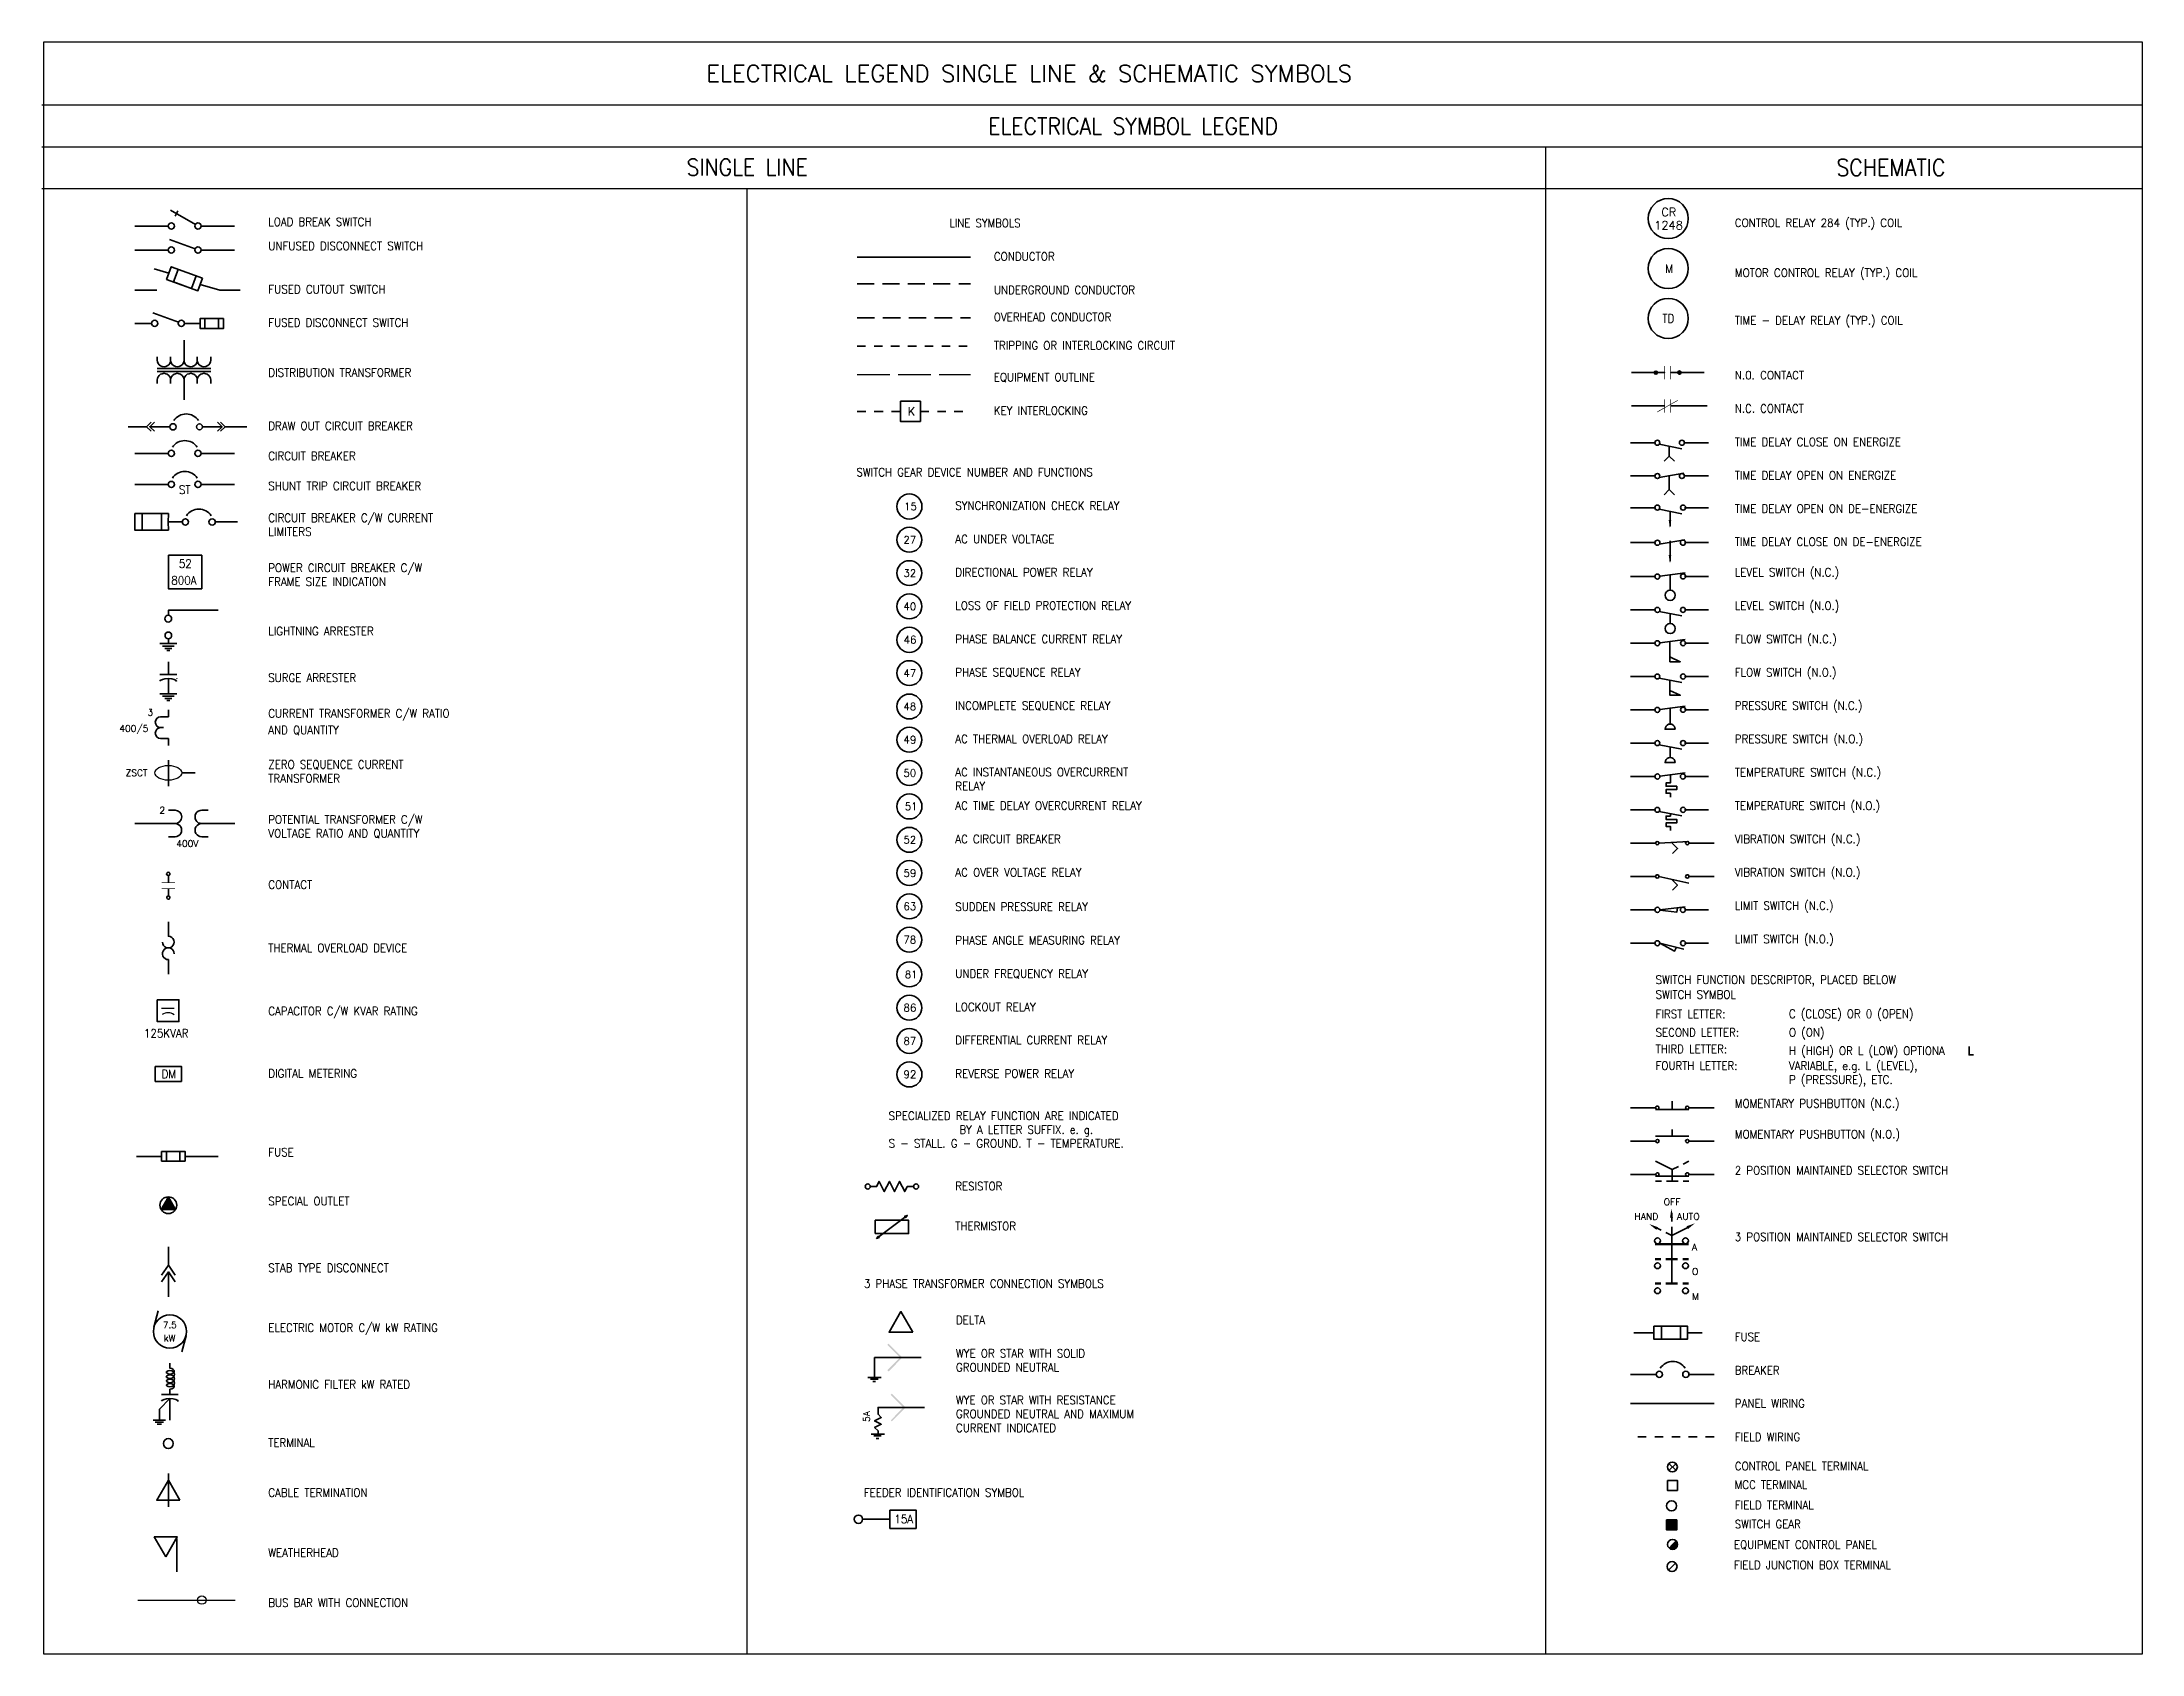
# Model space of a CAD drawing. Header units: inches. Extents: x 4.4 to 29.2, y 3.7 to 22.7.
import ezdxf

# ---------------------------------------------------------------- set-up
doc = ezdxf.new("R2010")
doc.units = ezdxf.units.IN
doc.header["$MEASUREMENT"] = 0
doc.linetypes.add('PDF_IMPORT', pattern=[1, 0.8, -0.2])
doc.layers.add('www.linecad.com', color=7, linetype='Continuous')
doc.styles.get("Standard").update_dxf_attribs({"font": 'romans.shx'})
doc.styles.add('www.linecad.com', font='romans.shx')

msp = doc.modelspace()

# ---------------------------------------------------------------- texts
at = {"layer": 'www.linecad.com', "insert": (12.27, 22.466), "char_height": 0.19727, "width": 9.41635, "attachment_point": 1}
msp.add_mtext('ELECTRICAL LEGEND SINGLE LINE & SCHEMATIC SYMBOLS', dxfattribs=at)
at = {"layer": 'www.linecad.com', "attachment_point": 7, "style": 'www.linecad.com'}
for s, insert, char_height in [('{\\W0.899285;ELECTRICAL SYMBOL LEGEND}', (15.599, 21.646), 0.19727), ('{\\W0.898079;SINGLE LINE}', (12.039, 21.162), 0.19667), ('{\\W0.896870;SCHEMATIC}', (25.614, 21.159), 0.19804), ('{\\W0.900526;LOAD BREAK SWITCH}', (7.099, 20.566), 0.09834), ('{\\W0.890719;LINE SYMBOLS}', (15.141, 20.552), 0.09832), ('1248', (23.463, 20.526), 0.0983), ('CR', (23.546, 20.682), 0.0983), ('{\\W0.908056;CONTROL RELAY 284 (TYP.) COIL}', (24.414, 20.522), 0.09791), ('{\\W0.901145;UNFUSED DISCONNECT SWITCH}', (7.099, 20.281), 0.09887), ('{\\W0.906422;CONDUCTOR}', (15.666, 20.157), 0.09834), ('{\\W0.891669;M}', (23.594, 20.014), 0.09834), ('{\\W0.904076;FUSED CUTOUT SWITCH}', (7.099, 19.769), 0.09873), ('{\\W0.900740;UNDERGROUND CONDUCTOR}', (15.666, 19.762), 0.09861), ('{\\W0.909674;MOTOR CONTROL RELAY (TYP.) COIL}', (24.414, 19.932), 0.09805), ('{\\W0.898339;FUSED DISCONNECT SWITCH}', (7.099, 19.375), 0.09879), ('{\\W0.899954;OVERHEAD CONDUCTOR}', (15.665, 19.441), 0.09889), ('{\\W0.886933;TD}', (23.559, 19.424), 0.10001), ('{\\W0.899661;TIME - DELAY RELAY (TYP.) COIL}', (24.414, 19.369), 0.09887), ('{\\W0.898057;TRIPPING OR INTERLOCKING CIRCUIT}', (15.666, 19.106), 0.09855), ('{\\W0.904746;DISTRIBUTION TRANSFORMER}', (7.099, 18.786), 0.09834), ('{\\W0.925913;N.0. CONTACT}', (24.414, 18.756), 0.09636), ('{\\W0.897644;EQUIPMENT OUTLINE}', (15.666, 18.722), 0.09838), ('K', (14.648, 18.327), 0.1), ('{\\W0.901766;KEY INTERLOCKING}', (15.666, 18.337), 0.09832), ('{\\W0.887848;N.C. CONTACT}', (24.414, 18.361), 0.09953), ('{\\W0.902510;DRAW OUT CIRCUIT BREAKER}', (7.099, 18.156), 0.09834), ('{\\W0.894832;CIRCUIT BREAKER}', (7.099, 17.801), 0.09855), ('{\\W0.899845;TIME DELAY CLOSE ON ENERGIZE}', (24.414, 17.966), 0.09858), ('{\\W0.897864;SWITCH GEAR DEVICE NUMBER AND FUNCTIONS}', (14.044, 17.609), 0.09834), ('{\\W0.901760;TIME DELAY OPEN ON ENERGIZE}', (24.414, 17.572), 0.09845), ('{\\W0.902341;ST}', (6.044, 17.402), 0.09834), ('{\\W0.906324;SHUNT TRIP CIRCUIT BREAKER}', (7.099, 17.447), 0.09832), ('{\\W0.894708;CIRCUIT BREAKER C/W CURRENT}', (7.099, 17.037), 0.09873), ('15', (14.606, 17.209), 0.0883), ('{\\W0.899875;SYNCHRONIZATION CHECK RELAY}', (15.211, 17.214), 0.09834), ('{\\W0.900841;TIME DELAY OPEN ON DE-ENERGIZE}', (24.414, 17.179), 0.09847), ('{\\W0.913334;LIMITERS}', (7.099, 16.906), 0.09834), ('27', (14.598, 16.816), 0.0883), ('{\\W0.902415;AC UNDER VOLTAGE}', (15.211, 16.819), 0.09854), ('{\\W0.899804;TIME DELAY CLOSE ON DE-ENERGIZE}', (24.414, 16.787), 0.09832), ('{\\W0.902341;52}', (6.044, 16.529), 0.09834), ('{\\W0.907903;800A}', (5.954, 16.332), 0.09834), ('{\\W0.900260;POWER CIRCUIT BREAKER C/W}', (7.099, 16.447), 0.09835), ('{\\W0.903471;FRAME SIZE INDICATION}', (7.099, 16.316), 0.09832), ('32', (14.598, 16.422), 0.0883), ('{\\W0.905299;DIRECTIONAL POWER RELAY}', (15.211, 16.427), 0.09834), ('{\\W0.895299;LEVEL SWITCH (N.C.)}', (24.414, 16.394), 0.09914), ('40', (14.598, 16.029), 0.0883), ('{\\W0.900447;LOSS OF FIELD PROTECTION RELAY}', (15.211, 16.034), 0.09832), ('{\\W0.90053;LEVEL SWITCH (N.O.)}', (24.414, 15.999), 0.09834), ('{\\W0.900181;LIGHTNING ARRESTER}', (7.099, 15.732), 0.09834), ('46', (14.599, 15.634), 0.09), ('{\\W0.900116;PHASE BALANCE CURRENT RELAY}', (15.211, 15.639), 0.09834), ('{\\W0.913149;FLOW SWITCH (N.C.)}', (24.414, 15.606), 0.0976), ('{\\W0.899647;SURGE ARRESTER}', (7.099, 15.181), 0.09834), ('47', (14.598, 15.241), 0.0883), ('{\\W0.900699;PHASE SEQUENCE RELAY}', (15.211, 15.237), 0.09852), ('{\\W0.90241;FLOW SWITCH (\\W0.90053;N.O.\\W0.90241;)}', (24.414, 15.212), 0.09834), ('{\\W0.90085;CURRENT TRANSFORMER \\W0.89993;C/W RATIO}', (7.099, 14.727), 0.09834), ('48', (14.598, 14.847), 0.0883), ('{\\W0.905462;INCOMPLETE SEQUENCE RELAY}', (15.211, 14.842), 0.0987), ('{\\W0.894319;PRESSURE SWITCH (N.C.)}', (24.414, 14.819), 0.09902), ('400/5', (5.341, 14.566), 0.0784), ('{\\W0.893516;3}', (5.676, 14.782), 0.07832), ('{\\W0.901293;AND QUANTITY}', (7.099, 14.554), 0.0985), ('49', (14.599, 14.454), 0.0883), ('{\\W0.899055;AC THERMAL OVERLOAD RELAY}', (15.211, 14.459), 0.09832), ('{\\W0.90301;PRESSURE SWITCH (\\W0.90053;N.O.\\W0.90301;)}', (24.414, 14.426), 0.09835), ('ZSCT', (5.414, 14.069), 0.0783), ('{\\W0.898988;ZERO SEQUENCE CURRENT}', (7.099, 14.147), 0.09871), ('50', (14.598, 14.061), 0.0883), ('{\\W0.900367;AC INSTANTANEOUS OVERCURRENT}', (15.211, 14.066), 0.09834), ('{\\W0.903576;TEMPERATURE SWITCH (N.C.)}', (24.414, 14.031), 0.09906), ('{\\W0.905558;TRANSFORMER}', (7.099, 13.992), 0.09834), ('{\\W0.897051;RELAY}', (15.211, 13.901), 0.09834), ('2', (5.814, 13.626), 0.0783), ('{\\W0.952696;51}', (14.616, 13.666), 0.09001), ('{\\W0.903791;AC TIME DELAY OVERCURRENT RELAY}', (15.211, 13.671), 0.09834), ('{\\W0.90331;TEMPERATURE SWITCH (\\W0.90053;N.O.\\W0.90331;)}', (24.414, 13.637), 0.09835), ('{\\W0.903253;VOLTAGE RATIO AND QUANTITY}', (7.099, 13.334), 0.09866), ('{\\W0.900066;POTENTIAL TRANSFORMER C/W}', (7.099, 13.474), 0.09835), ('{\\W0.91651;VIBRATION SWITCH (N.C.)}', (24.414, 13.244), 0.09734), ('400V', (6.013, 13.232), 0.0783), ('52', (14.598, 13.272), 0.0883), ('{\\W0.898593;AC CIRCUIT BREAKER}', (15.211, 13.276), 0.09853), ('59', (14.599, 12.879), 0.0883), ('{\\W0.903305;AC OVER VOLTAGE RELAY}', (15.211, 12.882), 0.09852), ('{\\W0.90522;VIBRATION SWITCH (\\W0.90053;N.O.\\W0.90522;)}', (24.414, 12.851), 0.09835), ('{\\W0.901499;CONTACT}', (7.099, 12.737), 0.09875), ('63', (14.598, 12.486), 0.0883), ('{\\W0.899509;SUDDEN PRESSURE RELAY}', (15.211, 12.476), 0.09832), ('{\\W0.892457;LIMIT SWITCH (N.C.)}', (24.414, 12.456), 0.0993), ('78', (14.598, 12.092), 0.0883), ('{\\W0.898812;PHASE ANGLE MEASURING RELAY}', (15.211, 12.081), 0.09832), ('{\\W0.89839;LIMIT SWITCH (\\W0.90053;N.O.\\W0.89839;)}', (24.414, 12.062), 0.09836), ('{\\W0.897841;THERMAL OVERLOAD DEVICE}', (7.099, 11.99), 0.09847), ('{\\W0.970956;81}', (14.616, 11.682), 0.08832), ('{\\W0.902518;UNDER FREQUENCY RELAY}', (15.211, 11.677), 0.09837), ('{\\W0.900579;SWITCH FUNCTION DESCRIPTOR, PLACED BELOW}', (23.479, 11.584), 0.09864), ('{\\W0.904325;SWITCH SYMBOL}', (23.479, 11.439), 0.09832), ('{\\W0.900559;CAPACITOR C/W KVAR RATING}', (7.099, 11.211), 0.09832), ('86', (14.599, 11.289), 0.0883), ('{\\W0.896484;LOCKOUT RELAY}', (15.211, 11.292), 0.09888), ('{\\W0.886152;FIRST LETTER:}', (23.479, 11.209), 0.09999), ('{\\W0.882046;C (CLOSE) OR 0 (OPEN)}', (25.054, 11.177), 0.10034), ('{\\W0.905759;125KVAR}', (5.631, 10.982), 0.09834), ('87', (14.598, 10.896), 0.0883), ('{\\W0.901959;DIFFERENTIAL CURRENT RELAY}', (15.211, 10.901), 0.09834), ('{\\W0.900913;SECOND LETTER:}', (23.479, 10.991), 0.09852), ('{\\W0.90467;O (ON)}', (25.054, 10.959), 0.09838), ('{\\W0.902888;THIRD LETTER:}', (23.479, 10.796), 0.09827), ('{\\W0.899903;FOURTH LETTER:}', (23.479, 10.599), 0.09826), ('{\\W0.908030;VARIABLE, e.g. L (LEVEL),}', (25.054, 10.566), 0.09738), ('{\\W0.902223;H (HIGH) OR L (LOW) OPTIONA}', (25.054, 10.742), 0.09851), ('{\\W0.900899;DM}', (5.839, 10.501), 0.09834), ('{\\W0.904888;DIGITAL METERING}', (7.099, 10.507), 0.09832), ('92', (14.598, 10.501), 0.09), ('{\\W0.902381;REVERSE POWER RELAY}', (15.211, 10.506), 0.09832), ('{\\W0.901232;P (PRESSURE), ETC.}', (25.054, 10.401), 0.09901), ('{\\W0.898345;MOMENTARY PUSHBUTTON (N.C.)}', (24.414, 10.119), 0.09886), ('{\\W0.902078;SPECIALIZED RELAY FUNCTION ARE INDICATED}', (14.423, 10.007), 0.09867), ('{\\W0.911663;BY A LETTER SUFFIX. e. g.}', (15.259, 9.812), 0.09665), ('{\\W0.902937;FUSE}', (7.099, 9.577), 0.09834), ('{\\W0.900727;S - STALL. G - GROUND. T - TEMPERATURE.}', (14.423, 9.681), 0.09905), ('{\\W0.90372;MOMENTARY PUSHBUTTON (N.O.)}', (24.414, 9.757), 0.09834), ('{\\W0.898347;2 POSITION MAINTAINED SELECTOR SWITCH}', (24.414, 9.362), 0.09841), ('{\\W0.895530;RESISTOR}', (15.211, 9.176), 0.09832), ('{\\W0.903455;SPECIAL OUTLET}', (7.099, 8.999), 0.09834), ('OFF', (23.574, 8.999), 0.08), ('{\\W0.899352;THERMISTOR}', (15.211, 8.704), 0.09832), ('HAND    AUTO', (23.228, 8.827), 0.07999), ('A', (23.908, 8.466), 0.0783), ('{\\W0.898790;3 POSITION MAINTAINED SELECTOR SWITCH}', (24.414, 8.577), 0.09832), ('{\\W0.902644;STAB TYPE DISCONNECT}', (7.099, 8.211), 0.09868), ('{\\W1.149856;0}', (23.908, 8.177), 0.07832), ('{\\W0.900170;3 PHASE TRANSFORMER CONNECTION SYMBOLS}', (14.131, 8.025), 0.09883), ('M', (23.911, 7.882), 0.0783), ('{\\W0.892532;DELTA}', (15.219, 7.594), 0.09834), ('7.5', (5.856, 7.549), 0.0755), ('{\\W0.969386;kW}', (5.866, 7.391), 0.07999), ('{\\W0.902644;ELECTRIC MOTOR C/W kW RATING}', (7.099, 7.471), 0.09862), ('{\\W0.896369;FUSE}', (24.414, 7.396), 0.09834), ('{\\W0.901988;WYE OR STAR WITH SOLID}', (15.219, 7.201), 0.09834), ('{\\W0.902771;GROUNDED NEUTRAL}', (15.219, 7.036), 0.09832), ('{\\W0.896837;BREAKER}', (24.414, 7.002), 0.09834), ('{\\W0.900841;HARMONIC FILTER kW RATED}', (7.099, 6.834), 0.09834), ('{\\W0.900145;WYE OR STAR WITH RESISTANCE}', (15.219, 6.649), 0.09832), ('{\\W0.905507;PANEL WIRING}', (24.414, 6.609), 0.09834), ('{\\W0.902671;GROUNDED NEUTRAL AND MAXIMUM}', (15.219, 6.486), 0.09834), ('{\\W0.899628;TERMINAL}', (7.099, 6.146), 0.09832), ('{\\W0.898767;CURRENT INDICATED}', (15.219, 6.321), 0.09834), ('{\\W0.903831;FIELD WIRING}', (24.414, 6.214), 0.09834), ('{\\W0.902016;CONTROL PANEL TERMINAL}', (24.414, 5.869), 0.09834), ('{\\W0.890053;MCC TERMINAL}', (24.413, 5.649), 0.09887), ('{\\W0.903261;CABLE TERMINATION}', (7.099, 5.556), 0.09832), ('{\\W0.900799;FEEDER IDENTIFICATION SYMBOL}', (14.131, 5.557), 0.09854), ('{\\W0.907637;FIELD TERMINAL}', (24.414, 5.409), 0.09832), ('{\\W0.909277;15A}', (14.491, 5.244), 0.09832), ('{\\W0.898231;SWITCH GEAR}', (24.414, 5.184), 0.09834), ('{\\W0.903648;EQUIPMENT CONTROL PANEL}', (24.404, 4.932), 0.09837), ('{\\W0.901885;WEATHERHEAD}', (7.099, 4.846), 0.09832), ('{\\W0.901231;FIELD JUNCTION BOX TERMINAL}', (24.404, 4.702), 0.09834), ('{\\W0.898695;BUS BAR WITH CONNECTION}', (7.099, 4.256), 0.09832)]:
    msp.add_mtext(s, dxfattribs=dict(at, insert=insert, char_height=char_height))
at = {"layer": 'www.linecad.com', "insert": (14.201, 6.44), "char_height": 0.0783, "attachment_point": 7, "rotation": 90, "style": 'www.linecad.com'}
msp.add_mtext('5A', dxfattribs=at)

# ---------------------------------------------------------------- hatches: boundary and pattern name
at = {"layer": 'www.linecad.com', "transparency": 33554559}
for points in [[(23.583, 18.756), (23.589, 18.756), (23.589, 18.912), (23.583, 18.912)], [(23.653, 18.756), (23.661, 18.756), (23.661, 18.912), (23.653, 18.912)], [(23.498, 18.374), (23.501, 18.367), (23.746, 18.506), (23.743, 18.512)], [(23.583, 18.361), (23.589, 18.361), (23.589, 18.519), (23.583, 18.519)], [(23.653, 18.361), (23.661, 18.361), (23.661, 18.519), (23.653, 18.519)], [(5.998, 12.806), (5.998, 12.814), (5.839, 12.814), (5.839, 12.806)], [(5.998, 12.736), (5.998, 12.742), (5.839, 12.742), (5.839, 12.736)], [(14.423, 7.036), (14.586, 7.201), (14.423, 7.364), (14.408, 7.351), (14.559, 7.201), (14.408, 7.051)], [(14.809, 7.211), (14.573, 7.211), (14.573, 7.191), (14.809, 7.191)], [(14.626, 6.611), (14.461, 6.774), (14.448, 6.761), (14.598, 6.611), (14.448, 6.459), (14.461, 6.446)], [(14.848, 6.619), (14.613, 6.619), (14.613, 6.601), (14.848, 6.601)], [(23.728, 5.282), (23.609, 5.282), (23.609, 5.164), (23.728, 5.164)]]:
    msp.add_hatch(color=256, dxfattribs=at).paths.add_polyline_path(points)

# ---------------------------------------------------------------- linework, layer by layer
at = {"layer": 'www.linecad.com'}
msp.add_lwpolyline([(4.448, 22.74), (29.222, 22.74), (29.222, 3.699), (4.448, 3.699)], close=True, dxfattribs=at)
at = {"layer": 'www.linecad.com', "lineweight": 25}
for points in [[(4.427, 21.996), (29.222, 21.996)], [(4.427, 21.502), (29.222, 21.502)], [(22.181, 21.502), (22.181, 3.699)], [(4.427, 21.011), (29.222, 21.011)], [(12.748, 21.011), (12.748, 3.699)]]:
    msp.add_lwpolyline(points, dxfattribs=at)
at = {"layer": 'www.linecad.com', "lineweight": 35}
for points in [[(6.238, 20.584), (5.946, 20.752)], [(5.998, 20.682), (6.033, 20.744)], [(5.524, 20.566), (5.919, 20.566)], [(6.234, 20.296), (5.933, 20.407)], [(6.306, 20.566), (6.699, 20.566)], [(5.919, 20.282), (5.524, 20.282)], [(6.699, 20.282), (6.306, 20.282)], [(14.051, 20.197), (15.389, 20.197)], [(5.926, 20.009), (5.753, 20.062)], [(6.036, 20.054), (5.981, 19.906), (6.193, 19.829), (6.248, 19.977)], [(6.296, 19.874), (6.528, 19.809), (6.768, 19.809)], [(5.783, 19.809), (5.524, 19.809)], [(5.721, 19.416), (5.524, 19.416)], [(6.038, 19.429), (5.736, 19.541)], [(6.109, 19.416), (6.293, 19.416)], [(6.349, 19.357), (6.349, 19.472)], [(6.513, 19.472), (6.513, 19.357)], [(6.104, 18.982), (6.104, 19.022), (6.104, 19.219)], [(5.789, 19.022), (5.789, 18.982), (5.791, 18.962), (5.799, 18.944), (5.811, 18.927), (5.828, 18.916), (5.848, 18.907), (5.868, 18.904), (5.888, 18.907), (5.906, 18.916), (5.923, 18.927), (5.936, 18.944), (5.943, 18.962), (5.946, 18.982), (5.949, 18.962), (5.956, 18.944), (5.969, 18.927), (5.986, 18.916), (6.004, 18.907), (6.024, 18.904), (6.046, 18.907), (6.064, 18.916), (6.081, 18.927), (6.093, 18.944), (6.101, 18.962), (6.104, 18.982), (6.106, 18.962), (6.114, 18.944), (6.126, 18.927), (6.143, 18.916), (6.163, 18.907), (6.183, 18.904), (6.203, 18.907), (6.221, 18.916), (6.238, 18.927), (6.251, 18.944), (6.258, 18.962), (6.261, 18.982), (6.264, 18.962), (6.271, 18.944), (6.284, 18.927), (6.301, 18.916), (6.319, 18.907), (6.339, 18.904), (6.361, 18.907), (6.379, 18.916), (6.396, 18.927), (6.408, 18.944), (6.416, 18.962), (6.419, 18.982), (6.419, 19.022)], [(6.419, 18.884), (5.789, 18.884)], [(5.789, 18.846), (6.419, 18.846)], [(5.946, 18.982), (5.946, 19.022)], [(6.261, 18.982), (6.261, 19.022)], [(6.419, 18.707), (6.419, 18.747), (6.416, 18.767), (6.408, 18.786), (6.396, 18.802), (6.379, 18.816), (6.361, 18.822), (6.339, 18.826), (6.319, 18.822), (6.301, 18.816), (6.284, 18.802), (6.271, 18.786), (6.264, 18.767), (6.261, 18.747), (6.258, 18.767), (6.251, 18.786), (6.238, 18.802), (6.221, 18.816), (6.203, 18.822), (6.183, 18.826), (6.163, 18.822), (6.143, 18.816), (6.126, 18.802), (6.114, 18.786), (6.106, 18.767), (6.104, 18.747), (6.101, 18.767), (6.093, 18.786), (6.081, 18.802), (6.064, 18.816), (6.046, 18.822), (6.024, 18.826), (6.004, 18.822), (5.986, 18.816), (5.969, 18.802), (5.956, 18.786), (5.949, 18.767), (5.946, 18.747), (5.943, 18.767), (5.936, 18.786), (5.923, 18.802), (5.906, 18.816), (5.888, 18.822), (5.868, 18.826), (5.848, 18.822), (5.828, 18.816), (5.811, 18.802), (5.799, 18.786), (5.791, 18.767), (5.789, 18.747), (5.789, 18.707)], [(5.946, 18.707), (5.946, 18.747)], [(6.104, 18.747), (6.104, 18.707), (6.104, 18.511)], [(6.261, 18.707), (6.261, 18.747)], [(23.501, 18.834), (23.586, 18.834), (23.193, 18.834)], [(23.741, 18.834), (23.658, 18.834), (24.051, 18.834)], [(23.586, 18.441), (23.193, 18.441)], [(23.658, 18.441), (24.089, 18.441)], [(5.446, 18.196), (5.663, 18.196)], [(5.718, 18.141), (5.663, 18.196), (5.718, 18.251)], [(5.699, 18.196), (5.756, 18.251)], [(5.936, 18.196), (5.699, 18.196), (5.756, 18.141)], [(6.323, 18.196), (6.553, 18.196), (6.498, 18.141)], [(6.553, 18.196), (6.498, 18.251)], [(6.534, 18.141), (6.591, 18.196), (6.534, 18.251)], [(6.591, 18.196), (6.846, 18.196)], [(5.919, 17.881), (5.524, 17.881)], [(6.308, 17.881), (6.701, 17.881)], [(23.469, 18.007), (23.184, 18.007)], [(23.523, 17.989), (23.788, 17.936)], [(23.641, 17.966), (23.641, 17.847)], [(24.104, 18.007), (23.819, 18.007)], [(23.469, 17.614), (23.184, 17.614)], [(23.523, 17.596), (23.811, 17.647)], [(23.581, 17.787), (23.641, 17.847), (23.701, 17.787)], [(23.641, 17.616), (23.641, 17.452)], [(24.104, 17.614), (23.819, 17.614)], [(5.919, 17.514), (5.524, 17.514)], [(6.308, 17.514), (6.701, 17.514)], [(23.581, 17.392), (23.641, 17.452), (23.701, 17.392)], [(5.611, 16.972), (5.611, 17.169)], [(5.838, 17.169), (5.838, 16.972)], [(23.469, 17.239), (23.184, 17.239)], [(23.523, 17.221), (23.788, 17.167)], [(23.651, 17.196), (23.651, 17.019)], [(24.104, 17.239), (23.819, 17.239)], [(6.084, 17.071), (5.918, 17.071)], [(6.473, 17.071), (6.736, 17.071)], [(23.469, 16.826), (23.184, 16.826)], [(23.523, 16.807), (23.823, 16.859)], [(23.651, 16.846), (23.651, 16.606)], [(24.104, 16.826), (23.819, 16.826)], [(23.469, 16.426), (23.184, 16.426)], [(23.528, 16.429), (23.828, 16.471)], [(23.651, 16.446), (23.651, 16.266)], [(24.104, 16.426), (23.819, 16.426)], [(5.919, 15.967), (5.919, 16.027), (6.509, 16.027)], [(23.469, 16.032), (23.184, 16.032)], [(23.523, 16.014), (23.788, 15.961)], [(23.651, 15.989), (23.651, 15.871)], [(24.104, 16.032), (23.819, 16.032)], [(5.819, 15.634), (6.018, 15.634)], [(5.919, 15.692), (5.919, 15.634)], [(23.469, 15.639), (23.184, 15.639)], [(23.528, 15.642), (23.828, 15.682)], [(23.649, 15.659), (23.649, 15.419), (23.771, 15.419), (23.649, 15.476)], [(24.104, 15.639), (23.819, 15.639)], [(5.851, 15.602), (5.986, 15.602)], [(5.878, 15.576), (5.959, 15.576)], [(5.901, 15.552), (5.936, 15.552)], [(5.919, 15.417), (5.919, 15.269)], [(5.819, 15.269), (6.018, 15.269)], [(6.016, 15.187), (6.013, 15.197), (5.988, 15.211), (5.959, 15.217), (5.918, 15.221), (5.878, 15.217), (5.849, 15.211), (5.824, 15.197), (5.819, 15.189)], [(5.919, 15.221), (5.919, 15.042)], [(6.018, 15.221), (6.018, 15.219)], [(23.469, 15.246), (23.184, 15.246)], [(23.523, 15.227), (23.788, 15.174)], [(23.649, 15.201), (23.649, 15.024), (23.771, 15.024), (23.649, 15.081)], [(24.104, 15.246), (23.819, 15.246)], [(5.819, 15.042), (6.018, 15.042)], [(5.851, 15.012), (5.986, 15.012)], [(5.878, 14.986), (5.959, 14.986)], [(5.901, 14.962), (5.936, 14.962)], [(23.528, 14.854), (23.828, 14.896)], [(23.469, 14.851), (23.184, 14.851)], [(23.651, 14.871), (23.651, 14.682)], [(24.104, 14.851), (23.819, 14.851)], [(23.469, 14.457), (23.184, 14.457)], [(23.523, 14.439), (23.788, 14.386)], [(23.651, 14.414), (23.651, 14.289)], [(24.104, 14.457), (23.819, 14.457)], [(5.919, 14.256), (5.919, 13.951)], [(6.076, 14.107), (6.234, 14.107)], [(23.469, 14.064), (23.184, 14.064)], [(23.528, 14.067), (23.828, 14.107)], [(23.653, 14.084), (23.653, 13.989), (23.603, 13.989), (23.603, 13.949), (23.729, 13.949), (23.729, 13.909), (23.603, 13.909), (23.603, 13.867), (23.653, 13.867), (23.653, 13.821)], [(24.104, 14.064), (23.819, 14.064)], [(6.391, 13.666), (6.313, 13.666), (6.293, 13.662), (6.273, 13.654), (6.256, 13.642), (6.244, 13.626), (6.236, 13.607), (6.234, 13.586), (6.236, 13.566), (6.244, 13.547), (6.256, 13.531), (6.273, 13.517), (6.293, 13.511), (6.313, 13.507), (6.391, 13.507)], [(23.469, 13.671), (23.184, 13.671)], [(23.523, 13.652), (23.788, 13.599)], [(24.104, 13.671), (23.819, 13.671)], [(23.653, 13.626), (23.653, 13.596), (23.603, 13.596), (23.603, 13.556), (23.729, 13.556), (23.729, 13.516), (23.603, 13.516), (23.603, 13.474), (23.653, 13.474), (23.653, 13.427)], [(23.479, 13.277), (23.184, 13.277)], [(23.519, 13.277), (23.516, 13.287), (23.509, 13.294), (23.499, 13.296), (23.489, 13.294), (23.483, 13.287), (23.479, 13.277), (23.483, 13.267), (23.489, 13.259), (23.499, 13.257), (23.509, 13.259), (23.516, 13.267), (23.519, 13.277), (23.873, 13.296)], [(23.668, 13.286), (23.739, 13.214), (23.679, 13.154)], [(23.873, 13.277), (24.169, 13.277)], [(5.919, 12.894), (5.919, 12.811)], [(23.519, 12.882), (23.516, 12.892), (23.509, 12.901), (23.499, 12.902), (23.489, 12.901), (23.483, 12.892), (23.479, 12.882), (23.483, 12.872), (23.489, 12.866), (23.499, 12.864), (23.509, 12.866), (23.516, 12.872), (23.519, 12.882), (23.873, 12.804)], [(5.919, 12.739), (5.919, 12.654)], [(23.479, 12.882), (23.184, 12.882)], [(23.67, 12.849), (23.736, 12.782), (23.678, 12.722)], [(23.873, 12.882), (24.169, 12.882)], [(23.469, 12.489), (23.184, 12.489)], [(23.529, 12.489), (23.828, 12.524)], [(23.736, 12.514), (23.731, 12.462), (23.529, 12.487)], [(24.104, 12.489), (23.819, 12.489)], [(5.849, 12.107), (5.853, 12.087), (5.863, 12.067), (5.878, 12.052), (5.898, 12.042), (5.919, 12.039), (5.939, 12.042), (5.959, 12.052), (5.974, 12.067), (5.984, 12.087), (5.988, 12.107), (5.984, 12.129), (5.974, 12.149), (5.959, 12.164), (5.939, 12.174), (5.919, 12.177), (5.919, 12.346)], [(23.469, 12.096), (23.184, 12.096)], [(23.724, 12.047), (23.703, 12.002), (23.528, 12.094)], [(23.529, 12.096), (23.813, 12.026)], [(24.104, 12.096), (23.819, 12.096)], [(27.181, 10.874), (27.181, 10.776), (27.231, 10.776)], [(23.676, 10.132), (23.676, 10.231)], [(23.479, 10.151), (23.184, 10.151)], [(23.479, 10.132), (23.873, 10.132)], [(23.873, 10.151), (24.169, 10.151)], [(23.479, 9.757), (23.184, 9.757)], [(23.479, 9.817), (23.873, 9.817)], [(23.676, 9.817), (23.676, 9.896)], [(23.873, 9.757), (24.169, 9.757)], [(5.839, 9.577), (5.544, 9.577)], [(5.899, 9.521), (5.899, 9.636)], [(6.056, 9.521), (6.056, 9.636)], [(6.116, 9.577), (6.509, 9.577)], [(23.479, 9.521), (23.676, 9.422), (23.676, 9.344), (23.676, 9.286)], [(23.676, 9.422), (23.748, 9.459)], [(23.803, 9.486), (23.873, 9.521)], [(14.718, 9.221), (14.644, 9.221), (14.613, 9.161), (14.553, 9.281), (14.493, 9.161), (14.433, 9.281), (14.371, 9.161), (14.311, 9.281), (14.281, 9.221), (14.207, 9.221)], [(23.479, 9.364), (23.184, 9.364)], [(23.479, 9.344), (23.873, 9.344)], [(23.548, 9.286), (23.479, 9.286)], [(23.609, 9.286), (23.676, 9.286), (23.744, 9.286)], [(23.806, 9.286), (23.873, 9.286)], [(23.873, 9.364), (24.169, 9.364)], [(5.834, 8.952), (5.838, 8.956), (5.838, 8.957)], [(5.836, 8.951), (5.834, 8.952), (5.834, 8.951)], [(5.841, 8.966), (5.843, 8.966), (5.844, 8.961), (5.843, 8.956), (5.844, 8.952), (5.844, 8.951)], [(5.843, 8.966), (5.844, 8.969), (5.844, 8.967)], [(5.849, 8.977), (5.853, 8.982), (5.853, 8.981)], [(5.853, 8.966), (5.849, 8.969), (5.853, 8.974), (5.849, 8.977), (5.849, 8.976)], [(5.851, 8.951), (5.849, 8.952), (5.853, 8.956), (5.849, 8.961)], [(5.856, 8.991), (5.858, 8.991), (5.859, 8.986), (5.858, 8.982), (5.859, 8.977)], [(5.858, 8.991), (5.859, 8.996), (5.859, 8.994)], [(5.859, 8.969), (5.858, 8.974)], [(5.859, 8.951), (5.859, 8.952), (5.858, 8.956), (5.859, 8.961), (5.858, 8.966)], [(5.864, 9.004), (5.868, 9.007), (5.866, 9.007)], [(5.864, 8.996), (5.868, 8.999), (5.864, 9.004), (5.864, 9.002)], [(5.868, 8.982), (5.864, 8.986)], [(5.866, 8.951), (5.864, 8.952), (5.868, 8.956), (5.864, 8.961), (5.868, 8.966), (5.864, 8.969), (5.868, 8.974), (5.864, 8.977)], [(5.871, 9.016), (5.874, 9.021), (5.874, 9.019)], [(5.874, 9.004), (5.871, 9.007), (5.874, 9.012), (5.871, 9.016), (5.871, 9.014)], [(5.874, 8.996), (5.871, 8.999)], [(5.871, 8.982), (5.874, 8.986)], [(5.873, 8.951), (5.874, 8.952), (5.871, 8.956), (5.874, 8.961), (5.871, 8.966), (5.874, 8.969), (5.871, 8.974), (5.874, 8.977)], [(5.879, 9.029), (5.881, 9.034), (5.881, 9.032)], [(5.881, 9.016), (5.879, 9.021), (5.881, 9.024), (5.879, 9.029), (5.879, 9.027)], [(5.881, 9.007), (5.879, 9.012)], [(5.881, 8.999), (5.879, 9.004)], [(5.879, 8.977), (5.881, 8.982), (5.879, 8.986), (5.881, 8.991), (5.879, 8.996)], [(5.879, 8.969), (5.881, 8.974)], [(5.881, 8.951), (5.879, 8.952), (5.881, 8.956), (5.879, 8.961), (5.881, 8.966)], [(5.886, 9.042), (5.889, 9.046), (5.889, 9.044)], [(5.889, 9.029), (5.886, 9.034), (5.889, 9.037), (5.886, 9.042), (5.886, 9.041)], [(5.889, 9.021), (5.886, 9.024)], [(5.889, 9.012), (5.886, 9.016)], [(5.889, 9.004), (5.886, 9.007)], [(5.889, 8.996), (5.886, 8.999)], [(5.886, 8.966), (5.889, 8.969), (5.886, 8.974), (5.889, 8.977), (5.886, 8.982), (5.889, 8.986)], [(5.888, 8.951), (5.889, 8.952), (5.886, 8.956), (5.889, 8.961)], [(5.896, 9.024), (5.894, 9.029), (5.896, 9.034), (5.894, 9.037), (5.896, 9.042), (5.894, 9.046), (5.896, 9.051), (5.894, 9.054), (5.893, 9.054)], [(5.894, 9.054), (5.896, 9.059), (5.896, 9.057)], [(5.896, 9.016), (5.894, 9.021)], [(5.896, 9.007), (5.894, 9.012)], [(5.896, 8.999), (5.894, 9.004)], [(5.894, 8.977), (5.896, 8.982), (5.894, 8.986), (5.896, 8.991), (5.894, 8.996)], [(5.894, 8.951), (5.894, 8.952), (5.896, 8.956), (5.894, 8.961), (5.896, 8.966), (5.894, 8.969), (5.896, 8.974)], [(5.901, 9.067), (5.901, 9.066)], [(5.901, 9.059), (5.904, 9.062)], [(5.904, 9.029), (5.901, 9.034), (5.904, 9.037), (5.901, 9.042), (5.904, 9.046), (5.901, 9.051), (5.904, 9.054)], [(5.904, 9.021), (5.901, 9.024)], [(5.904, 9.012), (5.901, 9.016)], [(5.904, 9.004), (5.901, 9.007)], [(5.904, 8.996), (5.901, 8.999)], [(5.901, 8.966), (5.904, 8.969), (5.901, 8.974), (5.904, 8.977), (5.901, 8.982), (5.904, 8.986)], [(5.903, 8.951), (5.904, 8.952), (5.901, 8.956), (5.904, 8.961)], [(5.904, 9.072), (5.904, 9.071)], [(5.908, 9.081), (5.909, 9.081), (5.911, 9.076), (5.916, 9.076), (5.919, 9.072), (5.916, 9.067)], [(5.916, 9.042), (5.919, 9.046), (5.916, 9.051), (5.919, 9.054), (5.916, 9.059), (5.919, 9.062), (5.916, 9.067), (5.911, 9.067), (5.909, 9.072), (5.911, 9.076)], [(5.909, 9.054), (5.911, 9.059), (5.909, 9.062), (5.911, 9.067)], [(5.909, 9.046), (5.911, 9.051)], [(5.911, 9.024), (5.909, 9.029), (5.911, 9.034), (5.909, 9.037), (5.911, 9.042)], [(5.911, 9.016), (5.909, 9.021)], [(5.911, 9.007), (5.909, 9.012)], [(5.909, 8.986), (5.911, 8.991), (5.909, 8.996), (5.911, 8.999), (5.909, 9.004)], [(5.909, 8.977), (5.911, 8.982)], [(5.909, 8.951), (5.909, 8.952), (5.911, 8.956), (5.909, 8.961), (5.911, 8.966), (5.909, 8.969), (5.911, 8.974)], [(5.911, 9.086), (5.911, 9.084), (5.916, 9.084)], [(5.919, 9.089), (5.916, 9.092), (5.916, 9.091)], [(5.926, 9.082), (5.926, 9.084), (5.923, 9.089), (5.919, 9.089), (5.916, 9.084), (5.919, 9.081), (5.923, 9.081), (5.926, 9.076), (5.931, 9.076), (5.933, 9.072), (5.931, 9.067)], [(5.916, 9.076), (5.919, 9.081)], [(5.916, 9.034), (5.919, 9.037)], [(5.919, 9.021), (5.916, 9.024)], [(5.916, 8.974), (5.919, 8.977), (5.916, 8.982), (5.919, 8.986), (5.916, 8.991), (5.919, 8.996), (5.916, 8.999), (5.919, 9.004), (5.916, 9.007), (5.919, 9.012), (5.916, 9.016)], [(5.916, 8.966), (5.919, 8.969)], [(5.919, 8.952), (5.916, 8.956)], [(5.918, 9.097), (5.919, 9.097), (5.919, 9.096)], [(5.923, 9.089), (5.924, 9.089)], [(5.923, 9.081), (5.926, 9.084)], [(5.926, 9.076), (5.923, 9.072), (5.926, 9.067), (5.931, 9.067), (5.933, 9.062), (5.931, 9.059), (5.933, 9.054)], [(5.926, 9.042), (5.923, 9.046), (5.926, 9.051), (5.923, 9.054), (5.926, 9.059), (5.923, 9.062), (5.926, 9.067)], [(5.926, 9.034), (5.923, 9.037)], [(5.923, 9.021), (5.926, 9.024)], [(5.926, 8.974), (5.923, 8.977), (5.926, 8.982), (5.923, 8.986), (5.926, 8.991), (5.923, 8.996), (5.926, 8.999), (5.923, 9.004), (5.926, 9.007), (5.923, 9.012), (5.926, 9.016)], [(5.926, 8.966), (5.923, 8.969)], [(5.923, 8.952), (5.926, 8.956)], [(5.931, 9.076), (5.931, 9.074)], [(5.933, 9.046), (5.931, 9.051)], [(5.931, 9.024), (5.933, 9.029), (5.931, 9.034), (5.933, 9.037), (5.931, 9.042)], [(5.931, 9.016), (5.933, 9.021)], [(5.931, 9.007), (5.933, 9.012)], [(5.933, 8.986), (5.931, 8.991), (5.933, 8.996), (5.931, 8.999), (5.933, 9.004)], [(5.933, 8.977), (5.931, 8.982)], [(5.933, 8.951), (5.933, 8.952), (5.931, 8.956), (5.933, 8.961), (5.931, 8.966), (5.933, 8.969), (5.931, 8.974)], [(5.938, 9.062), (5.941, 9.059), (5.941, 9.057)], [(5.938, 9.029), (5.941, 9.034), (5.938, 9.037), (5.941, 9.042), (5.938, 9.046), (5.941, 9.051), (5.938, 9.054)], [(5.938, 9.021), (5.941, 9.024)], [(5.938, 9.012), (5.941, 9.016)], [(5.938, 9.004), (5.941, 9.007)], [(5.938, 8.996), (5.941, 8.999)], [(5.941, 8.966), (5.938, 8.969), (5.941, 8.974), (5.938, 8.977), (5.941, 8.982), (5.938, 8.986)], [(5.939, 8.951), (5.938, 8.952), (5.941, 8.956), (5.938, 8.961)], [(5.946, 9.024), (5.948, 9.029), (5.946, 9.034), (5.948, 9.037), (5.946, 9.042), (5.948, 9.046), (5.946, 9.051), (5.946, 9.049)], [(5.946, 9.016), (5.948, 9.021)], [(5.946, 9.007), (5.948, 9.012)], [(5.946, 8.999), (5.948, 9.004)], [(5.948, 8.977), (5.946, 8.982), (5.948, 8.986), (5.946, 8.991), (5.948, 8.996)], [(5.948, 8.951), (5.948, 8.952), (5.946, 8.956), (5.948, 8.961), (5.946, 8.966), (5.948, 8.969), (5.946, 8.974)], [(5.953, 9.036), (5.953, 9.037), (5.956, 9.034), (5.956, 9.032)], [(5.953, 9.029), (5.956, 9.034)], [(5.953, 9.021), (5.956, 9.024)], [(5.953, 9.012), (5.956, 9.016)], [(5.953, 9.004), (5.956, 9.007)], [(5.953, 8.996), (5.956, 8.999)], [(5.956, 8.966), (5.953, 8.969), (5.956, 8.974), (5.953, 8.977), (5.956, 8.982), (5.953, 8.986)], [(5.954, 8.951), (5.953, 8.952), (5.956, 8.956), (5.953, 8.961)], [(5.961, 9.026), (5.961, 9.024), (5.963, 9.021), (5.963, 9.019)], [(5.961, 9.016), (5.963, 9.021)], [(5.961, 9.007), (5.963, 9.012)], [(5.961, 8.999), (5.963, 9.004)], [(5.963, 8.977), (5.961, 8.982), (5.963, 8.986), (5.961, 8.991), (5.963, 8.996)], [(5.963, 8.969), (5.961, 8.974)], [(5.963, 8.951), (5.963, 8.952), (5.961, 8.956), (5.963, 8.961), (5.961, 8.966)], [(5.968, 9.011), (5.968, 9.012), (5.971, 9.007), (5.971, 9.006)], [(5.968, 9.004), (5.971, 9.007)], [(5.968, 8.996), (5.971, 8.999)], [(5.971, 8.982), (5.968, 8.986)], [(5.969, 8.951), (5.968, 8.952), (5.971, 8.956), (5.968, 8.961), (5.971, 8.966), (5.968, 8.969), (5.971, 8.974), (5.968, 8.977)], [(5.976, 8.999), (5.974, 8.999), (5.978, 8.996), (5.978, 8.994)], [(5.974, 8.982), (5.978, 8.986)], [(5.976, 8.951), (5.978, 8.952), (5.974, 8.956), (5.978, 8.961), (5.974, 8.966), (5.978, 8.969), (5.974, 8.974), (5.978, 8.977)], [(5.983, 8.977), (5.984, 8.982), (5.983, 8.986), (5.983, 8.987)], [(5.983, 8.969), (5.984, 8.974)], [(5.984, 8.951), (5.983, 8.952), (5.984, 8.956), (5.983, 8.961), (5.984, 8.966)], [(5.991, 8.974), (5.989, 8.974), (5.993, 8.969), (5.993, 8.967)], [(5.989, 8.966), (5.993, 8.969)], [(5.991, 8.951), (5.993, 8.952), (5.989, 8.956), (5.993, 8.961)], [(5.998, 8.951), (5.998, 8.952), (5.999, 8.956), (5.998, 8.961), (5.998, 8.959)], [(14.281, 8.607), (14.643, 8.879)], [(23.543, 8.706), (23.473, 8.741)], [(23.866, 8.741), (23.67, 8.642), (23.598, 8.677)], [(23.601, 8.071), (23.67, 8.071), (23.67, 8.642), (23.67, 8.746)], [(23.67, 8.807), (23.67, 8.911)], [(5.919, 8.291), (5.919, 8.507)], [(23.473, 8.544), (23.866, 8.544)], [(23.473, 8.537), (23.866, 8.537)], [(5.998, 8.172), (5.919, 8.291), (5.839, 8.172)], [(5.919, 8.212), (5.839, 8.094)], [(5.919, 7.917), (5.919, 8.212), (5.998, 8.094)], [(23.539, 8.366), (23.473, 8.366)], [(23.539, 8.359), (23.473, 8.359)], [(23.601, 8.366), (23.67, 8.366), (23.736, 8.366)], [(23.601, 8.359), (23.67, 8.359), (23.736, 8.359)], [(23.8, 8.366), (23.866, 8.366)], [(23.8, 8.359), (23.866, 8.359)], [(23.539, 8.079), (23.473, 8.079)], [(23.539, 8.071), (23.473, 8.071)], [(23.736, 8.079), (23.67, 8.079), (23.601, 8.079)], [(23.67, 8.071), (23.736, 8.071)], [(23.8, 8.079), (23.866, 8.079)], [(23.8, 8.071), (23.866, 8.071)], [(5.748, 7.561), (5.799, 7.751)], [(6.128, 7.459), (6.078, 7.269)], [(23.459, 7.494), (23.223, 7.494)], [(23.548, 7.572), (23.548, 7.416), (23.773, 7.416), (23.773, 7.572)], [(23.854, 7.494), (24.03, 7.494)], [(14.258, 6.964), (14.258, 7.201), (14.573, 7.201)], [(5.938, 6.764), (5.938, 6.826), (5.959, 6.831), (5.976, 6.841), (5.988, 6.856), (5.989, 6.861), (5.988, 6.867), (5.976, 6.882), (5.959, 6.892), (5.938, 6.896), (5.918, 6.892), (5.901, 6.882), (5.894, 6.876), (5.901, 6.867), (5.918, 6.857), (5.938, 6.854), (5.959, 6.857), (5.976, 6.867), (5.988, 6.882), (5.991, 6.901), (5.988, 6.917), (5.976, 6.932), (5.959, 6.942), (5.938, 6.947), (5.918, 6.942), (5.901, 6.932), (5.894, 6.926), (5.901, 6.917), (5.918, 6.907), (5.938, 6.904), (5.959, 6.907), (5.976, 6.917), (5.988, 6.932), (5.991, 6.951), (5.988, 6.967), (5.976, 6.984), (5.959, 6.994), (5.938, 6.997), (5.918, 6.994), (5.901, 6.984), (5.894, 6.976), (5.901, 6.967), (5.918, 6.957), (5.938, 6.954), (5.959, 6.957), (5.976, 6.967), (5.988, 6.984), (5.991, 7.001), (5.988, 7.019), (5.976, 7.034), (5.959, 7.044), (5.938, 7.047), (5.918, 7.044), (5.901, 7.034), (5.894, 7.026), (5.901, 7.019), (5.918, 7.009), (5.938, 7.004), (5.959, 7.009), (5.976, 7.019), (5.988, 7.034), (5.989, 7.039), (5.988, 7.046), (5.976, 7.061), (5.959, 7.071), (5.938, 7.074), (5.938, 7.136)], [(14.179, 6.964), (14.336, 6.964)], [(14.209, 6.944), (14.298, 6.944)], [(23.486, 7.002), (23.184, 7.002)], [(23.873, 7.002), (24.169, 7.002)], [(5.938, 6.462), (5.938, 6.716), (5.813, 6.591), (5.813, 6.462)], [(5.839, 6.764), (6.036, 6.764)], [(6.036, 6.682), (6.031, 6.692), (6.008, 6.706), (5.978, 6.712), (5.938, 6.716), (5.898, 6.712), (5.868, 6.706), (5.844, 6.692), (5.839, 6.684)], [(14.238, 6.916), (14.268, 6.916)], [(5.739, 6.462), (5.886, 6.462)], [(14.298, 6.296), (14.298, 6.334), (14.258, 6.374), (14.336, 6.412), (14.258, 6.452), (14.336, 6.492), (14.298, 6.531), (14.298, 6.611), (14.613, 6.611)], [(24.169, 6.657), (23.184, 6.657)], [(5.764, 6.437), (5.863, 6.437)], [(5.838, 6.412), (5.788, 6.412)], [(14.218, 6.296), (14.376, 6.296)], [(14.248, 6.276), (14.336, 6.276)], [(14.278, 6.246), (14.308, 6.246)], [(5.919, 5.831), (5.919, 5.437)], [(23.716, 5.947), (23.638, 5.869)], [(23.638, 5.947), (23.716, 5.869)], [(14.116, 5.291), (14.438, 5.291)], [(6.018, 5.062), (6.018, 4.669)], [(23.638, 4.951), (23.679, 4.992), (23.721, 5.034)], [(23.639, 4.949), (23.723, 5.032)], [(23.643, 4.946), (23.726, 5.029)], [(23.648, 4.942), (23.729, 5.024)], [(23.651, 4.941), (23.731, 5.019)], [(23.656, 4.937), (23.735, 5.016)], [(23.661, 4.936), (23.736, 5.009)], [(23.668, 4.934), (23.736, 5.004)], [(23.673, 4.934), (23.738, 4.997)], [(23.679, 4.934), (23.738, 4.991)], [(23.688, 4.934), (23.738, 4.984)], [(23.696, 4.936), (23.735, 4.974)], [(23.709, 4.942), (23.729, 4.962)], [(23.714, 4.774), (23.673, 4.732), (23.631, 4.691)]]:
    msp.add_lwpolyline(points, dxfattribs=at)
for points in [[(6.324, 19.949), (5.953, 20.084), (5.899, 19.936), (6.269, 19.801)], [(6.571, 19.472), (6.293, 19.472), (6.293, 19.357), (6.571, 19.357)], [(14.563, 18.496), (14.563, 18.259), (14.799, 18.259), (14.799, 18.496)], [(5.919, 16.972), (5.524, 16.972), (5.524, 17.072), (5.524, 17.169), (5.919, 17.169), (5.918, 17.069)], [(5.919, 16.677), (5.919, 16.282), (6.313, 16.282), (6.313, 16.677)], [(23.833, 16.032), (23.829, 16.044), (23.823, 16.054), (23.814, 16.059), (23.803, 16.062), (23.791, 16.059), (23.781, 16.054), (23.776, 16.044), (23.773, 16.032), (23.776, 16.021), (23.781, 16.012), (23.791, 16.006), (23.803, 16.002), (23.814, 16.006), (23.823, 16.012), (23.829, 16.021)], [(23.711, 14.622), (23.708, 14.641), (23.699, 14.657), (23.686, 14.671), (23.67, 14.681), (23.651, 14.682), (23.633, 14.681), (23.616, 14.671), (23.603, 14.657), (23.594, 14.641), (23.591, 14.622)], [(23.711, 14.229), (23.708, 14.247), (23.699, 14.264), (23.686, 14.277), (23.67, 14.286), (23.651, 14.289), (23.633, 14.286), (23.616, 14.277), (23.603, 14.264), (23.594, 14.247), (23.591, 14.229)], [(23.873, 13.277), (23.871, 13.287), (23.865, 13.294), (23.854, 13.296), (23.844, 13.294), (23.836, 13.287), (23.834, 13.277), (23.836, 13.267), (23.844, 13.259), (23.854, 13.257), (23.865, 13.259), (23.871, 13.267)], [(5.919, 12.934), (5.909, 12.931), (5.901, 12.924), (5.899, 12.914), (5.901, 12.904), (5.909, 12.897), (5.919, 12.894), (5.928, 12.897), (5.936, 12.904), (5.938, 12.914), (5.936, 12.924), (5.928, 12.931)], [(23.873, 12.882), (23.871, 12.892), (23.865, 12.901), (23.854, 12.902), (23.844, 12.901), (23.836, 12.892), (23.834, 12.882), (23.836, 12.872), (23.844, 12.866), (23.854, 12.864), (23.865, 12.866), (23.871, 12.872)], [(5.788, 11.427), (5.788, 11.169), (6.043, 11.169), (6.043, 11.427)], [(5.764, 10.639), (5.764, 10.462), (6.073, 10.462), (6.073, 10.639)], [(23.519, 10.151), (23.516, 10.161), (23.509, 10.169), (23.499, 10.171), (23.489, 10.169), (23.483, 10.161), (23.479, 10.151), (23.483, 10.142), (23.489, 10.134), (23.499, 10.132), (23.509, 10.134), (23.516, 10.142)], [(23.873, 9.757), (23.871, 9.767), (23.865, 9.774), (23.854, 9.777), (23.844, 9.774), (23.836, 9.767), (23.834, 9.757), (23.836, 9.747), (23.844, 9.741), (23.854, 9.737), (23.865, 9.741), (23.871, 9.747)], [(5.839, 9.636), (5.839, 9.521), (6.116, 9.521), (6.116, 9.636)], [(23.873, 9.364), (23.871, 9.374), (23.865, 9.381), (23.854, 9.384), (23.844, 9.381), (23.836, 9.374), (23.834, 9.364), (23.836, 9.354), (23.844, 9.347), (23.854, 9.344), (23.865, 9.347), (23.871, 9.354)], [(6.004, 8.951), (5.919, 9.097), (5.833, 8.951)], [(14.266, 8.664), (14.266, 8.822), (14.659, 8.822), (14.659, 8.664)], [(14.619, 8.861), (14.614, 8.869), (14.643, 8.879), (14.626, 8.854)], [(14.306, 8.626), (14.311, 8.617), (14.281, 8.607), (14.299, 8.632)], [(14.709, 7.499), (14.568, 7.744), (14.428, 7.499)], [(23.459, 7.572), (23.459, 7.416), (23.854, 7.416), (23.854, 7.572)], [(6.054, 5.516), (5.919, 5.752), (5.783, 5.516)], [(23.618, 5.749), (23.618, 5.631), (23.736, 5.631), (23.736, 5.749)], [(14.438, 5.399), (14.438, 5.182), (14.748, 5.182), (14.748, 5.399)], [(23.609, 5.282), (23.609, 5.164), (23.728, 5.164), (23.728, 5.282)], [(5.888, 4.846), (6.024, 5.082), (5.753, 5.082)]]:
    msp.add_lwpolyline(points, close=True, dxfattribs=at)
at = {"layer": 'www.linecad.com', "linetype": 'PDF_IMPORT', "lineweight": 35, "ltscale": 0.249996}
msp.add_lwpolyline([(14.051, 19.882), (15.389, 19.882)], dxfattribs=at)
at = {"layer": 'www.linecad.com', "linetype": 'PDF_IMPORT', "lineweight": 35, "ltscale": 0.256655}
msp.add_lwpolyline([(14.051, 19.482), (15.389, 19.482)], dxfattribs=at)
at = {"layer": 'www.linecad.com', "linetype": 'PDF_IMPORT', "lineweight": 35, "ltscale": 0.125021}
for points in [[(14.051, 19.147), (15.389, 19.147)], [(14.799, 18.377), (15.389, 18.377)]]:
    msp.add_lwpolyline(points, dxfattribs=at)
at = {"layer": 'www.linecad.com', "linetype": 'PDF_IMPORT', "lineweight": 25, "ltscale": 0.481665}
msp.add_lwpolyline([(14.051, 18.811), (15.389, 18.811)], dxfattribs=at)
at = {"layer": 'www.linecad.com', "linetype": 'PDF_IMPORT', "lineweight": 35, "ltscale": 0.131656}
msp.add_lwpolyline([(14.563, 18.377), (14.051, 18.377)], dxfattribs=at)
at = {"layer": 'www.linecad.com', "lineweight": 35}
for points in [[(5.828, 14.641, -0.980549), (5.828, 14.769), (5.919, 14.769), (5.919, 14.852)], [(5.863, 14.641), (5.828, 14.641, 0.980785), (5.828, 14.512), (5.919, 14.512), (5.919, 14.432)], [(5.919, 13.666), (5.998, 13.666, -0.989648), (5.998, 13.507), (5.919, 13.507), (5.524, 13.507)], [(5.998, 13.507, -1.000144), (5.998, 13.351), (5.919, 13.351)], [(6.391, 13.351), (6.313, 13.351, -1.000144), (6.313, 13.507), (6.706, 13.507)], [(5.919, 11.731), (5.919, 11.901, -2.414493), (5.988, 11.971)]]:
    msp.add_lwpolyline(points, format="xyb", dxfattribs=at)
at = {"layer": 'www.linecad.com'}
for points in [[(5.84, 11.328), (5.989, 11.328)], [(5.557, 4.336), (6.708, 4.336)]]:
    msp.add_lwpolyline(points, dxfattribs=at)
at = {"layer": 'www.linecad.com', "linetype": 'PDF_IMPORT', "lineweight": 35, "ltscale": 0.005011}
for points in [[(5.838, 8.956), (6.001, 8.956)], [(5.844, 8.969), (5.983, 8.969)], [(5.844, 8.961), (5.998, 8.961)], [(5.844, 8.952), (5.998, 8.952)], [(5.849, 8.961), (5.868, 8.991), (5.974, 8.991), (5.993, 8.961)], [(5.853, 8.982), (5.986, 8.982)], [(5.853, 8.974), (5.989, 8.974)], [(5.853, 8.966), (5.989, 8.966)], [(5.859, 8.996), (5.968, 8.996)], [(5.859, 8.986), (5.983, 8.986)], [(5.859, 8.977), (5.983, 8.977)], [(5.868, 9.007), (5.961, 9.007)], [(5.868, 8.999), (5.974, 8.999)], [(5.871, 8.999), (5.889, 9.029), (5.953, 9.029), (5.971, 8.999)], [(5.874, 9.021), (5.953, 9.021), (5.984, 8.966)], [(5.874, 9.012), (5.968, 9.012)], [(5.874, 9.004), (5.968, 9.004)], [(5.881, 9.034), (5.946, 9.034)], [(5.881, 9.024), (5.961, 9.024)], [(5.881, 9.016), (5.961, 9.016)], [(5.889, 9.046), (5.949, 9.046)], [(5.889, 9.037), (5.953, 9.037)], [(5.896, 9.059), (5.931, 9.059)], [(5.896, 9.051), (5.946, 9.051)], [(5.896, 9.042), (5.946, 9.042)], [(5.904, 9.062), (5.938, 9.062)], [(5.904, 9.054), (5.938, 9.054)]]:
    msp.add_lwpolyline(points, dxfattribs=at)
at = {"layer": 'www.linecad.com', "linetype": 'PDF_IMPORT', "lineweight": 35, "ltscale": 0.006022}
for points in [[(5.858, 8.966), (5.889, 9.021)], [(5.886, 8.999), (5.904, 9.029)], [(5.904, 8.961), (5.886, 8.991), (5.904, 9.021)], [(5.919, 9.037), (5.901, 9.067), (5.919, 9.097)], [(5.901, 8.999), (5.919, 9.029), (5.901, 9.059)], [(5.924, 8.951), (5.901, 8.991), (5.919, 9.021)], [(5.926, 8.956), (5.909, 8.986)], [(5.916, 8.956), (5.933, 8.986)], [(5.941, 8.999), (5.923, 9.029), (5.941, 9.059)], [(5.956, 8.999), (5.938, 9.029)], [(5.938, 8.961), (5.956, 8.991), (5.938, 9.021)], [(5.953, 8.961), (5.971, 8.991)], [(5.961, 8.966), (5.978, 8.996)]]:
    msp.add_lwpolyline(points, dxfattribs=at)
at = {"layer": 'www.linecad.com', "linetype": 'PDF_IMPORT', "lineweight": 35, "ltscale": 0.00601}
for points in [[(5.881, 8.966), (5.864, 8.996)], [(5.889, 8.961), (5.871, 8.991)], [(5.918, 8.951), (5.941, 8.991), (5.923, 9.021)]]:
    msp.add_lwpolyline(points, dxfattribs=at)
at = {"layer": 'www.linecad.com', "linetype": 'PDF_IMPORT', "lineweight": 35, "ltscale": 0.005991}
for points in [[(5.879, 8.996), (5.896, 9.024)], [(5.948, 8.996), (5.931, 9.024)]]:
    msp.add_lwpolyline(points, dxfattribs=at)
at = {"layer": 'www.linecad.com', "linetype": 'PDF_IMPORT', "lineweight": 35, "ltscale": 0.006003}
for points in [[(5.894, 8.996), (5.911, 9.024)], [(5.923, 9.037), (5.939, 9.064)], [(5.963, 8.996), (5.946, 9.024)]]:
    msp.add_lwpolyline(points, dxfattribs=at)
at = {"layer": 'www.linecad.com', "linetype": 'PDF_IMPORT', "lineweight": 35, "ltscale": 0.004988}
msp.add_lwpolyline([(5.904, 9.072), (5.934, 9.072)], dxfattribs=at)
at = {"layer": 'www.linecad.com', "linetype": 'PDF_IMPORT', "lineweight": 35, "ltscale": 0.125043}
msp.add_lwpolyline([(24.169, 6.264), (23.184, 6.264)], dxfattribs=at)
at = {"layer": 'www.linecad.com', "lineweight": 35}
for centre, radius in [((23.628, 20.654), 0.237), ((5.955, 20.566), 0.0361), ((6.269, 20.566), 0.0366), ((5.954, 20.282), 0.0366), ((6.269, 20.282), 0.0371), ((23.628, 20.064), 0.237), ((23.628, 19.474), 0.237), ((5.758, 19.416), 0.0361), ((6.073, 19.416), 0.0366), ((23.482, 18.834), 0.0191), ((23.761, 18.834), 0.0196), ((5.973, 18.194), 0.0366), ((6.287, 18.194), 0.0361), ((5.955, 17.881), 0.0361), ((6.269, 17.881), 0.0366), ((23.5, 18.006), 0.0293), ((23.79, 18.006), 0.0293), ((23.5, 17.613), 0.0293), ((23.79, 17.613), 0.0293), ((5.955, 17.514), 0.0361), ((6.269, 17.514), 0.0366), ((14.669, 17.253), 0.148), ((23.5, 17.24), 0.0293), ((23.803, 17.24), 0.0298), ((6.121, 17.071), 0.0366), ((6.436, 17.07), 0.0371), ((14.669, 16.86), 0.147), ((14.669, 16.466), 0.147), ((23.5, 16.825), 0.0298), ((23.802, 16.826), 0.0303), ((23.5, 16.426), 0.0293), ((23.803, 16.427), 0.0298), ((14.669, 16.073), 0.147), ((23.651, 16.204), 0.0602), ((5.918, 15.928), 0.0396), ((23.5, 16.032), 0.0298), ((23.651, 15.811), 0.0597), ((5.919, 15.731), 0.0391), ((14.669, 15.678), 0.148), ((23.5, 15.638), 0.0293), ((23.803, 15.639), 0.0298), ((14.669, 15.285), 0.147), ((23.5, 15.245), 0.0293), ((23.803, 15.245), 0.0298), ((14.669, 14.891), 0.147), ((23.5, 14.851), 0.0293), ((23.803, 14.852), 0.0298), ((14.669, 14.498), 0.147), ((23.5, 14.458), 0.0293), ((23.803, 14.459), 0.0298), ((14.669, 14.105), 0.147), ((23.5, 14.064), 0.0298), ((23.802, 14.064), 0.0303), ((14.669, 13.71), 0.148), ((23.5, 13.67), 0.0293), ((23.803, 13.67), 0.0298), ((14.669, 13.316), 0.147), ((14.669, 12.923), 0.147), ((5.919, 12.634), 0.0196), ((14.669, 12.53), 0.147), ((23.5, 12.489), 0.0298), ((23.802, 12.489), 0.0303), ((14.669, 12.136), 0.147), ((23.5, 12.095), 0.0293), ((23.803, 12.095), 0.0298), ((14.669, 11.726), 0.147), ((14.669, 11.333), 0.147), ((14.669, 10.94), 0.147), ((14.669, 10.545), 0.148), ((23.853, 10.151), 0.0195), ((23.5, 9.757), 0.0196), ((14.177, 9.221), 0.0303), ((14.747, 9.221), 0.0303), ((23.5, 9.364), 0.0196), ((5.919, 9), 0.099), ((23.502, 8.58), 0.0342), ((23.832, 8.58), 0.0342), ((23.502, 8.285), 0.0342), ((23.832, 8.285), 0.0342), ((23.502, 7.99), 0.0342), ((23.832, 7.99), 0.0342), ((5.938, 7.509), 0.196), ((23.523, 7.002), 0.0366), ((23.836, 7.002), 0.0366), ((5.919, 6.185), 0.0587), ((23.677, 5.908), 0.0587), ((23.668, 5.449), 0.0597), ((14.067, 5.291), 0.0493), ((23.679, 4.993), 0.0587), ((23.673, 4.732), 0.0592)]:
    msp.add_circle(centre, radius, dxfattribs=at)
at = {"layer": 'www.linecad.com'}
msp.add_circle((6.315, 4.336), 0.05, dxfattribs=at)
at = {"layer": 'www.linecad.com', "lineweight": 35}
for centre, radius, start, end in [((6.13, 18.171), 0.175, 33.4896, 146.5104), ((6.113, 17.856), 0.176, 33.6768, 146.3232), ((6.113, 17.491), 0.176, 33.6768, 146.3232), ((6.279, 17.046), 0.176, 33.6909, 146.3091), ((23.681, 6.978), 0.176, 33.6954, 146.3046)]:
    msp.add_arc(centre, radius, start, end, dxfattribs=at)
at = {"layer": 'www.linecad.com'}
msp.add_arc((5.915, 11.149), 0.124, 54.9029, 123.7299, dxfattribs=at)
msp.add_ellipse((5.919, 14.107), major_axis=(0.158, 0), ratio=0.54871, dxfattribs=at)
at = {"layer": 'www.linecad.com', "lineweight": 35, "transparency": 33554559}
for points in [[(23.664, 17.094), (23.633, 17.094), (23.649, 16.996)], [(23.664, 16.681), (23.633, 16.681), (23.649, 16.582)]]:
    msp.add_solid(points, dxfattribs=at)
at = {"layer": 'www.linecad.com', "lineweight": 25, "transparency": 33554559}
for points in [[(23.649, 8.852), (23.684, 8.852), (23.666, 8.959)], [(23.488, 8.709), (23.506, 8.741), (23.404, 8.777)], [(23.844, 8.751), (23.861, 8.719), (23.944, 8.787)]]:
    msp.add_solid(points, dxfattribs=at)

msp.set_redraw_order([(e.dxf.handle, doc.entitydb.next_handle()) for e in msp.query("TEXT MTEXT ATTDEF DIMENSION ARC_DIMENSION")])  # texts and dimensions are drawn at this point

doc.saveas('drawing.dxf')
